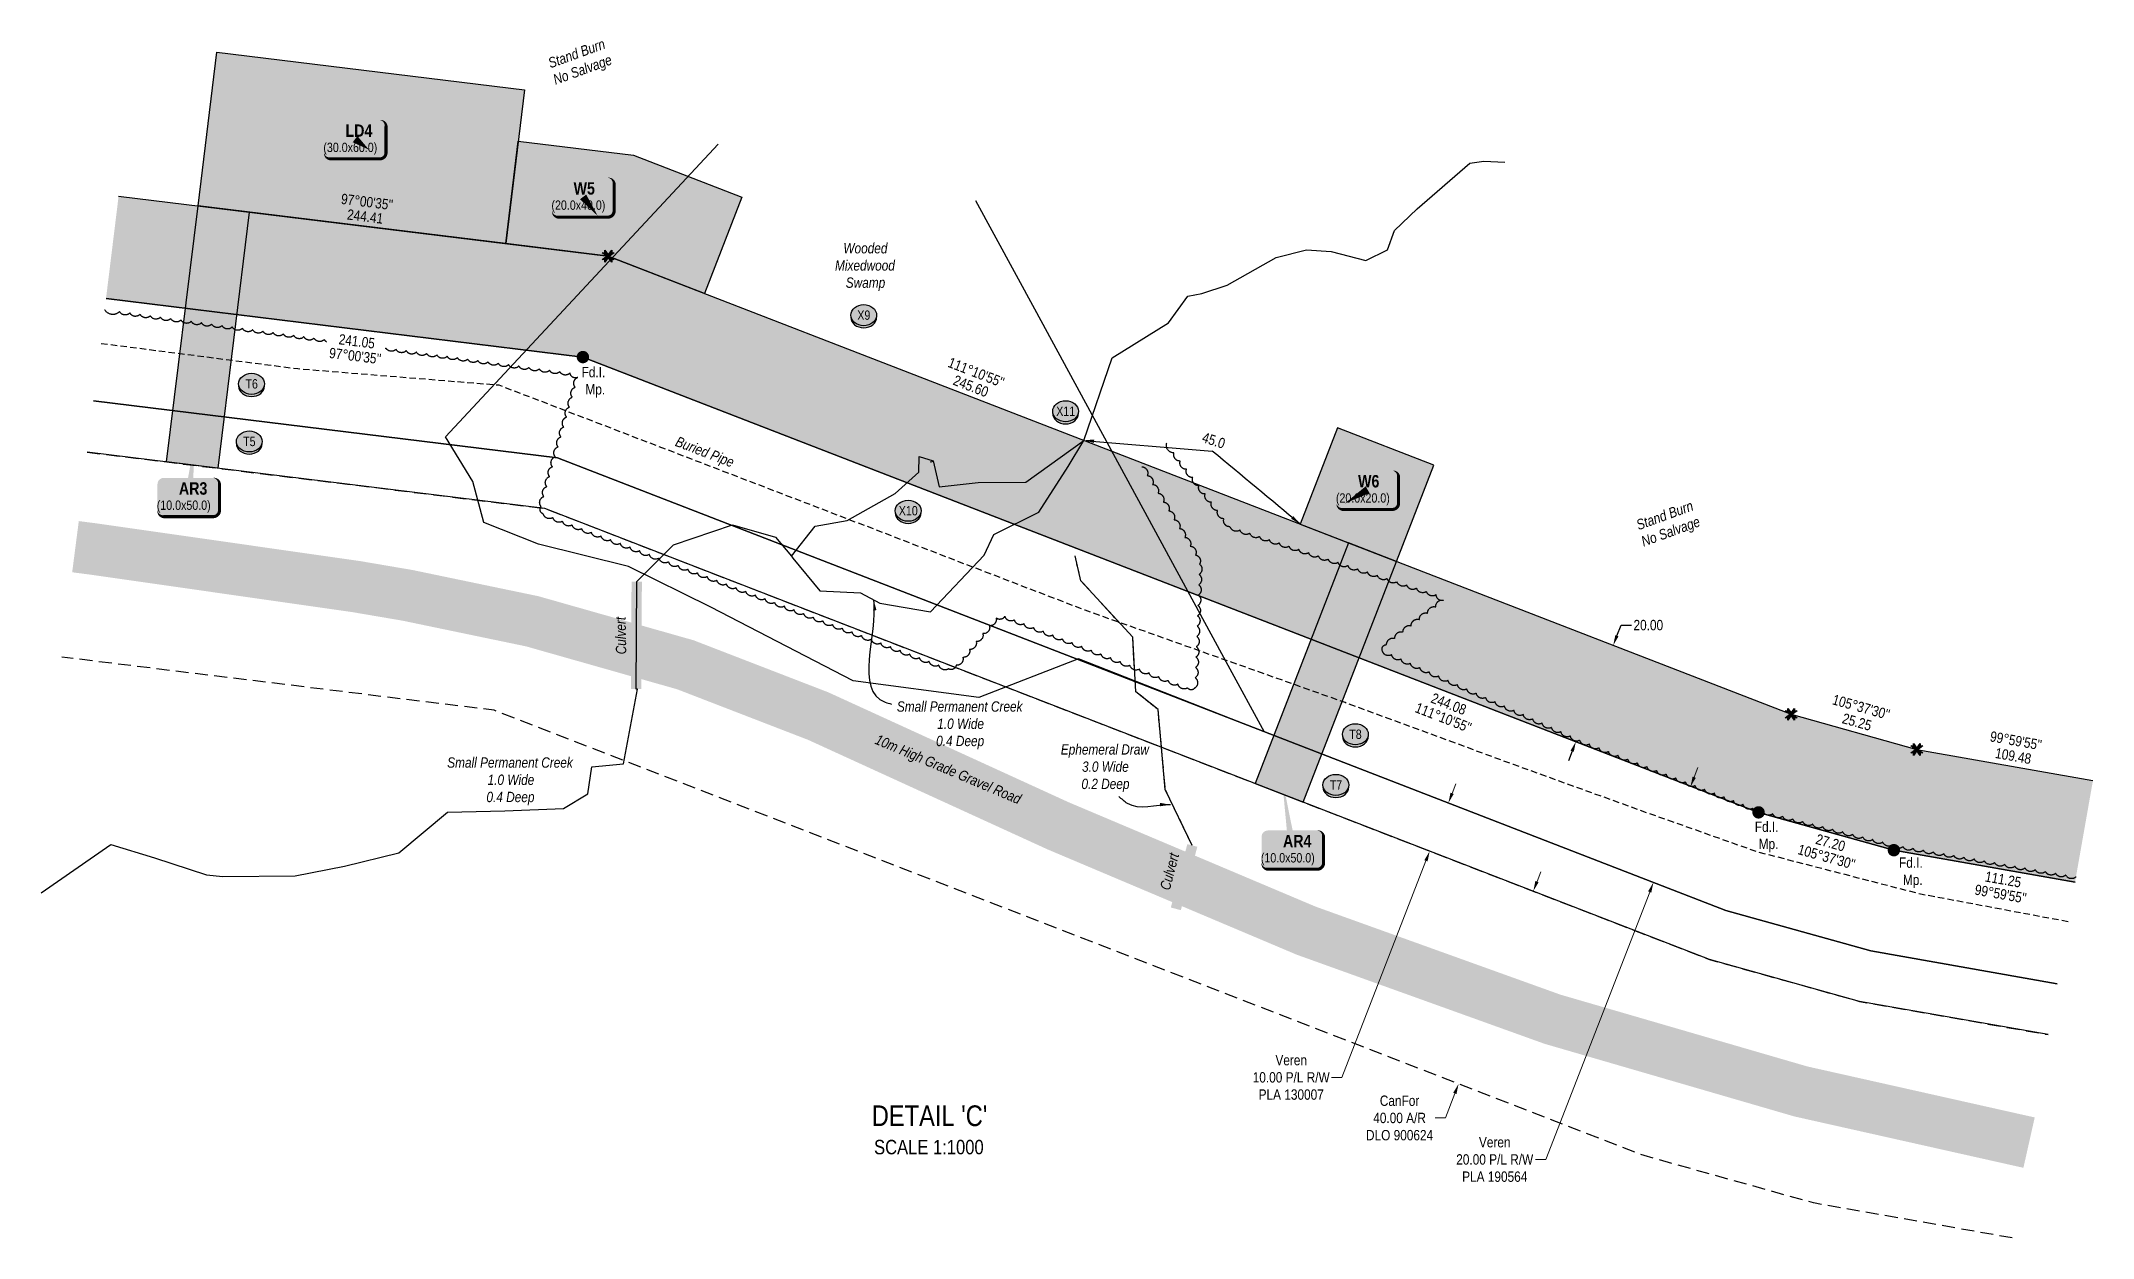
# Model space of a CAD drawing. Extents: x 473254 to 483871, y 6040471 to 6049084.
# Drawn here: x 475076 to 477061, y 6040544 to 6041703 of the extents above; entities that cross this region are included whole.
import ezdxf
from ezdxf.enums import TextEntityAlignment as Align

# ---------------------------------------------------------------- set-up
doc = ezdxf.new("R2010")
doc.units = 0
doc.header["$LTSCALE"] = 5
doc.header["$PDSIZE"] = 0.5
for name, pattern in [('0', [1, 1, 0]), ('foc-ACCESSROAD', [3.75, 2.5, -1.25]), ('foc-TOPO', [1, 0.2, -0.8]), ('foc-TOPO-ephemeral', [6.25, 3.125, -0.625, 0.625, -0.625, 0.625, -0.625]), ('UG_PIPE', [1.875, 1.25, -0.625])]:
    doc.linetypes.add(name, pattern=pattern)
doc.layers.get('Defpoints').update_dxf_attribs({"color": 9})
for name, color, linetype, lineweight in [('AS-GENERAL', 48, 'Continuous', 18), ('C-RW-T', 13, 'Continuous', 9), ('F-AR-T', 190, 'Continuous', 9), ('T-TEXT', 48, 'Continuous', 18), ('T-TIE-T', 201, 'Continuous', 18)]:
    doc.layers.add(name, color=color, linetype=linetype, lineweight=lineweight)
for name, color, linetype in [('AS-PIPE-UG', 44, 'UG_PIPE'), ('AS-PIPE-UG-T', 44, 'Continuous'), ('AS-ROADS', 254, 'Continuous'), ('C-RW', 13, 'Continuous'), ('DETAIL-T', 7, 'Continuous'), ('F-AR', 190, 'foc-ACCESSROAD'), ('L-BD', 7, 'Continuous'), ('L-BD1', 253, 'Continuous'), ('L-MON', 1, 'Continuous'), ('P-CROSSINGS', 250, 'Continuous'), ('P-PROPOSED', 10, 'Continuous'), ('P-PROPOSED-H', 21, 'Continuous'), ('P-TEMP-BLOCKS', 250, 'Continuous'), ('P-TEMP-H', 41, 'Continuous'), ('P-TEMP_ACCESS ROAD', 46, 'Continuous'), ('P-TEMP_LOG DECK', 46, 'Continuous'), ('P-TEMP_WORKSPACE', 46, 'Continuous'), ('P-TXT', 4, 'Continuous'), ('T-BUSH', 110, '0'), ('T-CREEK', 160, 'Continuous'), ('T-DRAW', 143, 'foc-TOPO-ephemeral'), ('T-GENERAL', 48, 'foc-TOPO'), ('T-SLOPE', 48, 'Continuous'), ('T-WATER', 160, 'Continuous'), ('T-WATER-T', 170, 'Continuous'), ('WETLAND', 143, 'Continuous'), ('WETLAND-T', 146, 'Continuous')]:
    doc.layers.add(name, color=color, linetype=linetype)
doc.styles.add('80', font='ARIALN.TTF', dxfattribs={"height": 10})
doc.styles.add('80CG', font='ARIALN.TTF', dxfattribs={"height": 10})
doc.styles.add('80L', font='ARIALN.TTF', dxfattribs={"height": 10})
doc.styles.add('80LS', font='ARIALNI.TTF', dxfattribs={"height": 10})
doc.styles.add('BOLD', font='ARIALNB.TTF')
doc.styles.add('Crossing', font='ARIALN.TTF', dxfattribs={"height": 10})
doc.styles.add('foc-LtypeFont', font='ARIALN.TTF', dxfattribs={"height": 7.349999999999999})
doc.linetypes.add('foc-TOPO-flowdirection-NOLINE', pattern='A,0,[">",foc-LtypeFont,S=0.3,R=0,X=0,Y=-0.945],-20,[">",foc-LtypeFont,S=0.3,R=0,X=0,Y=-0.945],0', length=20)
doc.dimstyles.new('Compass 5 000', dxfattribs={"dimscale": 5, "dimtxt": 9, "dimasz": 2, "dimexe": 0.2, "dimexo": 0.0625, "dimgap": 0.5, "dimtad": 0, "dimtih": 1, "dimtoh": 1, "dimzin": 0, "dimdsep": 46, "dimtxsty": '80CG', "dimcen": 0.1, "dimse1": 1, "dimse2": 1, "dimclrd": 256, "dimclrt": 256, "dimaunit": 1, "dimadec": 4, "dimazin": 0, "dimtfac": 0.06, "dimtofl": 0, "dimtmove": 0, "dimatfit": 1, "dimfxl": 0.2, "dimtolj": 1, "dimtzin": 0, "dimlwd": -1, "dimarcsym": 0})

msp = doc.modelspace()

# ---------------------------------------------------------------- texts
at = {"layer": 'AS-PIPE-UG-T', "insert": (475690.9314643444, 6041321.149908472), "char_height": 9.994699800000001, "attachment_point": 1, "rotation": 338.9850741595971, "style": '80L'}
msp.add_mtext_dynamic_manual_height_columns('\\pi1.89104;{\\fArial Narrow|b0|i1|c0|p34;Buried Pipe}', width=62.18904082623877, gutter_width=49.94701204606039, heights=[0], dxfattribs=at)
at = {"layer": 'DETAIL-T', "color": 3, "insert": (475768.0405821963, 6040672.446684455), "char_height": 19.98949540000018, "width": 332.8838505750491, "attachment_point": 1, "style": '80CG'}
msp.add_mtext("\\pi111.94805;DETAIL 'C'\\P\\pi114.17949;{\\H0.7x;SCALE 1:1000}", dxfattribs=at)
at = {"layer": 'L-BD', "style": '80L'}
for s, height, rotation, p in [('244.08', 9.99474770000009, 338.8173999999864, (476438.1275432105, 6041061.125872275)), ("111°10'55''", 9.99474770000009, 338.8173999999864, (476432.9811298065, 6041047.845673646)), ('27.20', 9.994747700000074, 344.3750000000001, (476807.5210574443, 6040926.785354014)), ("105°37'30''", 9.994747700000074, 344.3750000000001, (476803.6849878714, 6040913.06916587)), ('111.25', 9.994747700000074, 350.0019000000046, (476974.5329994976, 6040891.22632919)), ("99°59'55''", 9.994747700000074, 350.0019000000046, (476972.0602705377, 6040877.200108798))]:
    msp.add_text(s, height=height, rotation=rotation, dxfattribs=at).set_placement(p, align=Align.MIDDLE)
at = {"layer": 'L-BD1', "style": '80L'}
for s, rotation, p in [("97°00'35''", 352.9901000000011, (475391.7247599372, 6041547.165173638)), ('244.41', 352.9901000000011, (475389.9865940266, 6041533.029119521)), ("111°10'55''", 338.8173999999864, (475981.0208399335, 6041382.069893329)), ('245.60', 338.8173999999864, (475975.8744265297, 6041368.789694694)), ("105°37'30''", 344.3750000000001, (476837.1108936164, 6041058.097603603)), ('25.25', 344.3750000000001, (476833.0729256414, 6041043.659510821)), ("99°59'55''", 350.0019000000046, (476986.8648003789, 6041025.554675483)), ('109.48', 350.0019000000046, (476984.2619277902, 6041010.790232955))]:
    msp.add_text(s, height=9.994747700000053, rotation=rotation, dxfattribs=at).set_placement(p, align=Align.MIDDLE)
at = {"layer": 'L-MON', "char_height": 9.994747700000074, "attachment_point": 1, "style": '80L'}
for s, width, insert in [('\\pi5.94237;Fd.I. \\P\\pi9.65802;Mp.', 26.91361875786597, (475593.3295766608, 6041387.328018038)), ('\\pi2.59591;Fd.I. \\P\\pi6.31155;Mp.', 23.56714992449622, (476731.6564103418, 6040947.250780298)), ('\\pi2.59591;Fd.I. \\P\\pi6.31155;Mp.', 23.56714992449622, (476871.1758064457, 6040912.481334628))]:
    msp.add_mtext_dynamic_manual_height_columns(s, width=width, gutter_width=249.868692500002, heights=[0], dxfattribs=dict(at, insert=insert))
at = {"layer": 'T-GENERAL', "insert": (475872.1490283668, 6041037.93778571), "char_height": 9.994699800000001, "attachment_point": 1, "rotation": 337.07814690436055, "style": '80L'}
msp.add_mtext_dynamic_manual_height_columns('\\pi15.20677;{\\fArial Narrow|b0|i1|c0|p34;10m High Grade Gravel Road}', width=180.7431001314874, gutter_width=49.94701204606039, heights=[0], dxfattribs=at)
at = {"layer": 'T-TEXT', "char_height": 9.9947477000001, "width": 59.00487253020663, "attachment_point": 2, "rotation": 19.99999999999995, "style": '80LS'}
for insert in [(475592.7160028707, 6041695.558111764), (476645.363062718, 6041248.462700084)]:
    msp.add_mtext('Stand Burn\\PNo Salvage', dxfattribs=dict(at, insert=insert))
at = {"layer": 'T-TEXT', "char_height": 9.994747700000074, "attachment_point": 1, "style": '80L'}
for insert, rotation in [((475632.5447739373, 6041107.006340008), 90.99929140797474), ((476158.0499721761, 6040880.653290123), 75.4584153144739)]:
    msp.add_mtext_dynamic_manual_height_columns('\\pi2.02257;{\\fArial Narrow|b0|i1|c0|p34;Culvert}', width=39.71533791618492, gutter_width=250.0000000000017, heights=[0], dxfattribs=dict(at, insert=insert, rotation=rotation))
at = {"layer": 'T-TIE-T', "insert": (476201.7330636304, 6041324.398191924), "char_height": 9.994747700000074, "width": 21.82113859036987, "attachment_point": 1, "rotation": 342.0093908175132, "style": '80L'}
msp.add_mtext('45.0', dxfattribs=at)
at = {"layer": 'T-WATER-T', "attachment_point": 1, "style": '80LS'}
for s, width, gutter_width, insert, char_height in [('\\pi12.22372;Small Permanent Creek\\P\\pi51.28916;1.0 Wide\\P\\pi50.18469;0.4 Deep', 145.7821055951311, 50.00000000000035, (475892.0744135755, 6041063.598270957), 9.994752700000024), ('\\pi5.80734;Small Permanent Creek\\P\\pi44.87276;1.0 Wide\\P\\pi43.76829;0.4 Deep', 132.9492844124319, 250.0000000000017, (475463.467141977, 6041009.37435551), 9.994747700000074), ('\\pi3.07936;Ephemeral Draw\\P\\pi23.60746;3.0 Wide\\P\\pi23.03818;0.2 Deep', 91.48905455499386, 250.0000000000017, (476059.7876159938, 6041022.044741744), 9.994747700000074)]:
    msp.add_mtext_dynamic_manual_height_columns(s, width=width, gutter_width=gutter_width, heights=[0], dxfattribs=dict(at, insert=insert, char_height=char_height))
at = {"layer": 'WETLAND-T', "insert": (475849.751783812, 6041507.258452798), "char_height": 9.994747700000074, "width": 47.30458633505587, "attachment_point": 1, "style": '80L'}
msp.add_mtext('\\pi2.76627;{\\fArial Narrow|b0|i1|c0|p34;Wooded \\P\\pi-5.30589;Mixedwood\\P\\pi5.09451;Swamp}', dxfattribs=at)

# ---------------------------------------------------------------- blocks, each defined once
blk = doc.blocks.new('xing2')
h = blk.add_hatch(color=50)
h.dxf.hatch_style = 1
edge = h.paths.add_edge_path()
edge.add_ellipse((0, 0), major_axis=(-12.5, 0), ratio=0.8162973455633619, start_angle=0, end_angle=360)
h = blk.add_hatch(color=250)
h.dxf.hatch_style = 1
edge = h.paths.add_edge_path()
edge.add_ellipse((0, -2.047489049626165), major_axis=(-12.5, 0), ratio=0.8162973455633619, start_angle=0, end_angle=180)
edge.add_line((12.5, -2.047489049626165), (12.5, 0))
edge.add_ellipse((0, 0), major_axis=(-12.5, 0), ratio=0.8162973455633619, start_angle=0, end_angle=180, ccw=False)
edge.add_line((-12.5, 0), (-12.5, -2.047489049626165))
at = {"color": 250}
blk.add_ellipse((0, 0), major_axis=(-12.5, 0), ratio=0.8162973455633619, dxfattribs=at)
blk.add_ellipse((0, -2.047489049626165), major_axis=(-12.5, 0), ratio=0.8162973455633619, start_param=0, end_param=3.141592653589793, dxfattribs=at)
at = {"color": 250, "style": 'Crossing'}
blk.add_attdef('CROSSING', text='', height=9, dxfattribs=at).set_placement((0.08916442567715421, 0.0199513138486509), align=Align.MIDDLE_CENTER)
at = {"color": 250, "style": 'Crossing', "flags": 1}
for tag, p in [('OWNER', (0.08916442567715421, -12.49201765665748)), ('DESCRIPTION', (0.08916442567715421, -25.770021277247)), ('LOCATION', (0.08916442567715421, -39.30337514164421)), ('DWG_REF', (0.08916442567715421, -52.83672900604233))]:
    blk.add_attdef(tag, text='', height=9, dxfattribs=at).set_placement(p, align=Align.MIDDLE_CENTER)
blk = doc.blocks.new('fdia')
at = {"color": 255, "const_width": 1}
blk.add_lwpolyline([(-0.5, 0, 1), (0.5, 0, 1)], format="xyb", close=True, dxfattribs=at)
blk = doc.blocks.new('Fdiaa')
blk.add_blockref('fdia', (0, 0))
blk = doc.blocks.new('fdib')
at = {"color": 1, "const_width": 1.6}
blk.add_lwpolyline([(-0.3999999999996362, 0, 0.9999999999999998), (0.3999999999996362, 0, 1)], format="xyb", close=True, dxfattribs=at)
at = {"color": 1}
blk.add_circle((0, 0), 0.8, dxfattribs=at)
blk = doc.blocks.new('Fdibb')
blk.add_blockref('fdib', (0, 0))
blk = doc.blocks.new('fdicc')
for name in ['Fdibb', 'Fdiaa']:
    blk.add_blockref(name, (0, 0))
blk = doc.blocks.new('FDI')
blk.add_blockref('fdicc', (0, 0))
blk = doc.blocks.new('*U581')
at = {"true_color": 0xff8aff}
h = blk.add_hatch(color=211, dxfattribs=at)
edge = h.paths.add_edge_path()
edge.add_line((-23.99999999999998, -19.063582085073), (23.99999999999998, -19.063582085073))
edge.add_arc((23.99999999999999, -13.06358208507299), 6.000000000000004, 269.9999999999999, 359.9999999999999)
edge.add_line((29.99999999999999, -13.063582085073), (29.99999999999998, 12.5))
edge.add_arc((23.99999999999998, 12.5), 6, 0, 90)
edge.add_line((23.99999999999998, 18.5), (-23.99999999999998, 18.5))
edge.add_arc((-23.99999999999998, 12.5), 6, 90, 180)
edge.add_line((-29.99999999999998, 12.5), (-29.99999999999998, -13.063582085073))
edge.add_arc((-23.99999999999998, -13.063582085073), 5.999999999999996, 180, 269.9999999999999)
at = {"color": 250, "flags": 128}
blk.add_lwpolyline([(-23.99999999999998, -19.063582085073, 3, 3, 0), (23.99999999999998, -19.063582085073, 3, 3, 0.414213562373095), (29.99999999999999, -13.063582085073, 3, 3, 0), (29.99999999999998, 12.5, 3, 0, 0.414213562373095), (23.99999999999998, 18.5, 0, 0, 0), (-23.99999999999998, 18.5, 0, 0, 0.414213562373095), (-29.99999999999998, 12.5, 0, 0, 0), (-29.99999999999998, -13.063582085073, 0, 3, 0.414213562373095)], format="xyseb", close=True, dxfattribs=at)
at = {"flags": 128}
blk.add_lwpolyline([(13.55924178643128, -10.25249493948586, 0, 7.499999999999999, 0), (-3.398394867633905e-15, -3.944304526105059e-31, 0, 0, 0)], format="xyseb", dxfattribs=at)
at = {"color": 250}
for tag, p, height, style in [('TEMP_AREA_W1_001', (-9.212824010914055, 2.244292974654144), 12, 'BOLD'), ('ENTER_TEXT_001', (-30.65893587994544, -12.47010782646594), 9, '80')]:
    blk.add_attdef(tag, p, '', height=height, dxfattribs=dict(at, style=style))
blk = doc.blocks.new('*U583')
at = {"true_color": 0xff8aff}
h = blk.add_hatch(color=211, dxfattribs=at)
edge = h.paths.add_edge_path()
edge.add_line((-23.99999999999998, -19.063582085073), (23.99999999999998, -19.063582085073))
edge.add_arc((23.99999999999999, -13.06358208507299), 6.000000000000004, 269.9999999999999, 359.9999999999999)
edge.add_line((29.99999999999999, -13.063582085073), (29.99999999999998, 12.5))
edge.add_arc((23.99999999999998, 12.5), 6, 0, 90)
edge.add_line((23.99999999999998, 18.5), (-23.99999999999998, 18.5))
edge.add_arc((-23.99999999999998, 12.5), 6, 90, 180)
edge.add_line((-29.99999999999998, 12.5), (-29.99999999999998, -13.063582085073))
edge.add_arc((-23.99999999999998, -13.063582085073), 5.999999999999996, 180, 269.9999999999999)
at = {"color": 250, "flags": 128}
blk.add_lwpolyline([(-23.99999999999998, -19.063582085073, 3, 3, 0), (23.99999999999998, -19.063582085073, 3, 3, 0.414213562373095), (29.99999999999999, -13.063582085073, 3, 3, 0), (29.99999999999998, 12.5, 3, 0, 0.414213562373095), (23.99999999999998, 18.5, 0, 0, 0), (-23.99999999999998, 18.5, 0, 0, 0.414213562373095), (-29.99999999999998, 12.5, 0, 0, 0), (-29.99999999999998, -13.063582085073, 0, 3, 0.414213562373095)], format="xyseb", close=True, dxfattribs=at)
at = {"flags": 128}
blk.add_lwpolyline([(-22.17473089764157, -13.34434111032104, 0, 7.499999999999999, 0), (-3.398394867633905e-15, 3.944304526105059e-31, 0, 0, 0)], format="xyseb", dxfattribs=at)
at = {"color": 250}
for tag, p, height, style in [('TEMP_AREA_W1_001', (-9.212824010914055, 2.244292974654144), 12, 'BOLD'), ('ENTER_TEXT_001', (-30.65893587994544, -12.47010782646594), 9, '80')]:
    blk.add_attdef(tag, p, '', height=height, dxfattribs=dict(at, style=style))
blk = doc.blocks.new('*U582')
at = {"true_color": 0xff8aff}
h = blk.add_hatch(color=211, dxfattribs=at)
edge = h.paths.add_edge_path()
edge.add_line((-23.99999999999998, -19.59378380607814), (23.99999999999998, -19.59378380607814))
edge.add_arc((23.99999999999999, -13.59378380607814), 6.000000000000004, 269.9999999999999, 359.9999999999999)
edge.add_line((29.99999999999999, -13.59378380607814), (29.99999999999998, 12.5))
edge.add_arc((23.99999999999998, 12.5), 6, 0, 90)
edge.add_line((23.99999999999998, 18.5), (-23.99999999999998, 18.5))
edge.add_arc((-23.99999999999998, 12.5), 6, 90, 180)
edge.add_line((-29.99999999999998, 12.5), (-29.99999999999998, -13.59378380607814))
edge.add_arc((-23.99999999999998, -13.59378380607814), 5.999999999999996, 180, 269.9999999999999)
at = {"color": 250, "flags": 128}
blk.add_lwpolyline([(-23.99999999999998, -19.59378380607814, 3, 3, 0), (23.99999999999998, -19.59378380607814, 3, 3, 0.414213562373095), (29.99999999999999, -13.59378380607814, 3, 3, 0), (29.99999999999998, 12.5, 3, 0, 0.414213562373095), (23.99999999999998, 18.5, 0, 0, 0), (-23.99999999999998, 18.5, 0, 0, 0.414213562373095), (-29.99999999999998, 12.5, 0, 0, 0), (-29.99999999999998, -13.59378380607814, 0, 3, 0.414213562373095)], format="xyseb", close=True, dxfattribs=at)
at = {"flags": 128}
blk.add_lwpolyline([(14.19401656691424, -18.52514890569665, 0, 7.499999999999999, 0), (-3.398394867633905e-15, -5.916456789157589e-31, 0, 0, 0)], format="xyseb", dxfattribs=at)
at = {"color": 250}
for tag, p, height, style in [('TEMP_AREA_W1_001', (-9.212824010914055, 2.244292974654144), 12, 'BOLD'), ('ENTER_TEXT_001', (-30.65893587994544, -12.47010782646594), 9, '80')]:
    blk.add_attdef(tag, p, '', height=height, dxfattribs=dict(at, style=style))
blk = doc.blocks.new('Well_proximity')
h = blk.add_hatch(color=191)
h.dxf.hatch_style = 1
edge = h.paths.add_edge_path()
edge.add_ellipse((0, 0), major_axis=(-12.5, 0), ratio=0.8162973455633618, start_angle=0, end_angle=360)
h = blk.add_hatch(color=250)
h.dxf.hatch_style = 1
edge = h.paths.add_edge_path()
edge.add_ellipse((0, -2.047489049626165), major_axis=(-12.5, 0), ratio=0.8162973455633618, start_angle=0, end_angle=180)
edge.add_line((12.5, -2.047489049626165), (12.5, 0))
edge.add_ellipse((0, 0), major_axis=(-12.5, 0), ratio=0.8162973455633618, start_angle=0, end_angle=180, ccw=False)
edge.add_line((-12.5, 0), (-12.5, -2.047489049626165))
at = {"color": 250}
blk.add_ellipse((0, 0), major_axis=(-12.5, 0), ratio=0.8162973455633618, dxfattribs=at)
blk.add_ellipse((0, -2.047489049626165), major_axis=(-12.5, 0), ratio=0.8162973455633618, start_param=0, end_param=3.141592653589793, dxfattribs=at)
at = {"color": 250, "style": '80L'}
blk.add_attdef('CROSSING', text='', height=9, dxfattribs=at).set_placement((0.0891644256771542, 0.0199513138486509), align=Align.MIDDLE_CENTER)
blk = doc.blocks.new('*D584')
at = {"layer": 'C-RW-T', "transparency": 16777216}
for p, q in [((476441.4098088318, 6040974.544674484), (476445.0232248846, 6040983.869009551)), ((476416.1253858297, 6040909.298816111), (476334.8480260628, 6040699.564502465)), ((476334.8480260628, 6040699.564502465), (476324.8480260628, 6040699.564502465))]:
    blk.add_line(p, q, dxfattribs=at)
at = {"layer": 'C-RW-T', "linetype": 'Continuous', "transparency": 16777216}
for points in [[(476439.8557529871, 6040975.146910493), (476442.9638646762, 6040973.942438476), (476437.7963927789, 6040965.220339417)], [(476414.571329985, 6040909.901052119), (476417.6794416741, 6040908.696580102), (476419.7388018821, 6040918.623151178)]]:
    blk.add_solid(points, dxfattribs=at)
at = {"layer": 'Defpoints', "color": 0, "linetype": 'Continuous', "transparency": 16777216}
for p in [(476461.5811483855, 6040956.003144078), (476419.7388018821, 6040918.623151178), (476443.5235574888, 6040909.405955837)]:
    blk.add_point(p, dxfattribs=at)
at = {"layer": 'C-RW-T', "linetype": 'Continuous', "transparency": 16777216, "insert": (476285.7620779034, 6040699.564502465), "char_height": 10, "attachment_point": 5, "style": '80CG'}
blk.add_mtext('\\A1;Veren\\P10.00 P/L R/W\\PPLA 130007', dxfattribs=at)
blk = doc.blocks.new('*D585')
at = {"layer": 'Defpoints', "color": 0, "linetype": 'Continuous', "transparency": 16777216}
for p in [(476506.4590971156, 6040885.016839862), (476434.2287335501, 6040698.628086956), (476447.7007092736, 6040693.407355076)]:
    blk.add_point(p, dxfattribs=at)
at = {"layer": 'F-AR-T', "transparency": 16777216}
for p, q in [((476523.544488892, 6040889.120443048), (476527.1579049448, 6040898.444778115)), ((476444.0872932207, 6040684.083020009), (476434.8591853161, 6040660.270104788)), ((476434.8591853161, 6040660.270104788), (476424.8591853164, 6040660.270104788))]:
    blk.add_line(p, q, dxfattribs=at)
at = {"layer": 'F-AR-T', "linetype": 'Continuous', "transparency": 16777216}
for points in [[(476521.9904330475, 6040889.722679057), (476525.0985447364, 6040888.51820704), (476519.9310728391, 6040879.796107981)], [(476442.5332373763, 6040684.685256018), (476445.6413490651, 6040683.480784001), (476447.7007092736, 6040693.407355076)]]:
    blk.add_solid(points, dxfattribs=at)
at = {"layer": 'F-AR-T', "linetype": 'Continuous', "transparency": 16777216, "insert": (476390.5890625333, 6040660.270104788), "char_height": 10, "attachment_point": 5, "style": '80CG'}
blk.add_mtext('\\A1;CanFor\\P40.00 A/R\\PDLO 900624', dxfattribs=at)
blk = doc.blocks.new('*D586')
at = {"layer": 'C-RW-T', "transparency": 16777216}
for p, q in [((476675.6160573247, 6040990.202835899), (476679.2294733776, 6040999.527170965)), ((476632.5337833189, 6040879.030041954), (476532.190196496, 6040620.09577818)), ((476532.190196496, 6040620.09577818), (476522.190196496, 6040620.09577818))]:
    blk.add_line(p, q, dxfattribs=at)
at = {"layer": 'C-RW-T', "linetype": 'Continuous', "transparency": 16777216}
for points in [[(476674.0620014803, 6040990.805071908), (476677.1701131691, 6040989.600599891), (476672.0026412723, 6040980.878500832)], [(476630.9797274745, 6040879.632277964), (476634.0878391634, 6040878.427805945), (476636.1471993714, 6040888.354377021)]]:
    blk.add_solid(points, dxfattribs=at)
at = {"layer": 'Defpoints', "color": 0, "linetype": 'Continuous', "transparency": 16777216}
for p in [(476625.2293519303, 6040999.004335365), (476589.3739100294, 6040906.480211554), (476636.1471993714, 6040888.354377021)]:
    blk.add_point(p, dxfattribs=at)
at = {"layer": 'C-RW-T', "linetype": 'Continuous', "transparency": 16777216, "insert": (476482.650633059, 6040620.095778179), "char_height": 10, "attachment_point": 5, "style": '80CG'}
blk.add_mtext('\\A1;Veren\\P20.00 P/L R/W\\PPLA 190564', dxfattribs=at)
blk = doc.blocks.new('*U594')
at = {"true_color": 0xff8aff}
h = blk.add_hatch(color=211, dxfattribs=at)
edge = h.paths.add_edge_path()
edge.add_line((-23.99999999999998, -19.063582085073), (23.99999999999998, -19.063582085073))
edge.add_arc((23.99999999999999, -13.06358208507299), 6.000000000000004, 269.9999999999999, 359.9999999999999)
edge.add_line((29.99999999999999, -13.063582085073), (29.99999999999998, 12.5))
edge.add_arc((23.99999999999998, 12.5), 6, 0, 90)
edge.add_line((23.99999999999998, 18.5), (-23.99999999999998, 18.5))
edge.add_arc((-23.99999999999998, 12.5), 6, 90, 180)
edge.add_line((-29.99999999999998, 12.5), (-29.99999999999998, -13.063582085073))
edge.add_arc((-23.99999999999998, -13.063582085073), 5.999999999999996, 180, 269.9999999999999)
at = {"flags": 128}
blk.add_lwpolyline([(-10.35814322792488, 70.378477911582, 0, 7.500000000000001, 0), (-3.398394867633904e-15, -1.540743955509789e-33, 0, 0, 0)], format="xyseb", dxfattribs=at)
at = {"color": 250, "flags": 128}
blk.add_lwpolyline([(-23.99999999999998, -19.063582085073, 3, 3, 0), (23.99999999999998, -19.063582085073, 3, 3, 0.414213562373095), (29.99999999999999, -13.063582085073, 3, 3, 0), (29.99999999999998, 12.5, 3, 0, 0.414213562373095), (23.99999999999998, 18.5, 0, 0, 0), (-23.99999999999998, 18.5, 0, 0, 0.414213562373095), (-29.99999999999998, 12.5, 0, 0, 0), (-29.99999999999998, -13.063582085073, 0, 3, 0.414213562373095)], format="xyseb", close=True, dxfattribs=at)
at = {"color": 250}
for tag, p, height, style in [('TEMP_AREA_W1_001', (-9.212824010914055, 2.244292974654144), 12, 'BOLD'), ('ENTER_TEXT_001', (-30.65893587994544, -12.47010782646594), 9, '80')]:
    blk.add_attdef(tag, p, '', height=height, dxfattribs=dict(at, style=style))
blk = doc.blocks.new('*U602')
at = {"true_color": 0xff8aff}
h = blk.add_hatch(color=211, dxfattribs=at)
edge = h.paths.add_edge_path()
edge.add_line((-23.99999999999998, -19.063582085073), (23.99999999999998, -19.063582085073))
edge.add_arc((23.99999999999999, -13.06358208507299), 6.000000000000004, 269.9999999999999, 359.9999999999999)
edge.add_line((29.99999999999999, -13.063582085073), (29.99999999999998, 12.5))
edge.add_arc((23.99999999999998, 12.5), 6, 0, 90)
edge.add_line((23.99999999999998, 18.5), (-23.99999999999998, 18.5))
edge.add_arc((-23.99999999999998, 12.5), 6, 90, 180)
edge.add_line((-29.99999999999998, 12.5), (-29.99999999999998, -13.063582085073))
edge.add_arc((-23.99999999999998, -13.063582085073), 5.999999999999996, 180, 269.9999999999999)
at = {"flags": 128}
blk.add_lwpolyline([(6.432727016457081, 55.64217903383614, 0, 7.5, 0), (-3.398394867633904e-15, -3.944304526105059e-31, 0, 0, 0)], format="xyseb", dxfattribs=at)
at = {"color": 250, "flags": 128}
blk.add_lwpolyline([(-23.99999999999998, -19.063582085073, 3, 3, 0), (23.99999999999998, -19.063582085073, 3, 3, 0.414213562373095), (29.99999999999999, -13.063582085073, 3, 3, 0), (29.99999999999998, 12.5, 3, 0, 0.414213562373095), (23.99999999999998, 18.5, 0, 0, 0), (-23.99999999999998, 18.5, 0, 0, 0.414213562373095), (-29.99999999999998, 12.5, 0, 0, 0), (-29.99999999999998, -13.063582085073, 0, 3, 0.414213562373095)], format="xyseb", close=True, dxfattribs=at)
at = {"color": 250}
for tag, p, height, style in [('TEMP_AREA_W1_001', (-9.212824010914055, 2.244292974654144), 12, 'BOLD'), ('ENTER_TEXT_001', (-30.65893587994544, -12.47010782646594), 9, '80')]:
    blk.add_attdef(tag, p, '', height=height, dxfattribs=dict(at, style=style))
blk = doc.blocks.new('TEMP')
h = blk.add_hatch(color=255)
h.dxf.hatch_style = 1
h.paths.add_polyline_path([(-5.274161e-10, 0.2514284397220763), (-0.6656854269836912, 1.152061669657268), (-0.6656854269836914, 0.6656854303339061), (-1.152061663105632, 0.6656854303339061), (-0.2514284404497629, 5.273253e-10), (-1.152061661774314, -0.665685419564579), (-0.6656854224511335, -0.6656854195645793), (-0.6656854224511335, -1.152061655686338), (-5.273251e-10, -0.2514284436956587), (0.6656854183820542, -1.152061663420681), (0.6656854183820542, -0.6656854208922597), (1.152061656810019, -0.6656854053035205), (0.2514284429676993, 5.273253e-10), (1.152061671303363, 0.6656854258011663), (0.6656854287749412, 0.6656854258011663), (0.6656854131859291, 1.15206166422904)])
h.paths.add_polyline_path([(0.5656854229146121, 0.8485281473411305), (0.5656854319800914, 0.5656854258011663), (0.8485281444547581, 0.5656854258011663), (0.0831890339399251, 0), (0.8485281399220186, -0.5656854150320215), (0.5656854183820542, -0.5656854240973189), (0.5656854183820542, -0.8485281365719859), (0, -0.08318903609469999), (-0.5656854224511337, -0.8485281320390644), (-0.5656854224511337, -0.5656854195645792), (-0.8485281349258001, -0.5656854195645794), (-0.0831890328488955, 0), (-0.8485281394583584, 0.5656854303339058), (-0.5656854269836913, 0.5656854303339061), (-0.5656854269836913, 0.8485281428085727), (0, 0.0831890306941206)], flags=16)
h = blk.add_hatch(color=1)
h.dxf.hatch_style = 1
h.paths.add_polyline_path([(0, 0.0831890306941205), (-0.5656854269836911, 0.8485281428085727), (-0.5656854269836912, 0.5656854303339061), (-0.8485281394583578, 0.5656854303339061), (-0.0831890328488953, -1e-16), (-0.8485281349258001, -0.5656854195645793), (-0.5656854224511337, -0.5656854195645793), (-0.5656854224511337, -0.848528132039064), (0, -0.08318903609469999), (0.5656854183820542, -0.8485281365719856), (0.5656854183820542, -0.5656854240973191), (0.8485281399220184, -0.5656854150320213), (0.0831890339399251, -1e-16), (0.8485281444547581, 0.5656854258011663), (0.5656854319800914, 0.5656854258011663), (0.5656854229146121, 0.8485281473411308)])
at = {"color": 1}
for p, q in [((-0.0831890328488953, 0), (0.0831890339399252, 0)), ((0, 0.0831890306941205), (0, -0.08318903609469999))]:
    blk.add_line(p, q, dxfattribs=at)
at = {"color": 255, "flags": 128}
blk.add_lwpolyline([(-0.251428440449763, 5.27325e-10), (-1.152061663105632, 0.6656854303339061), (-0.6656854269836914, 0.6656854303339061), (-0.6656854269836914, 1.152061669657268), (-5.274159999999999e-10, 0.2514284397220763), (0.6656854131859291, 1.15206166422904), (0.6656854287749412, 0.6656854258011663), (1.152061671303363, 0.6656854258011663), (0.2514284429676991, 5.27325e-10), (1.152061656810019, -0.6656854053035204), (0.6656854183820542, -0.6656854208922596), (0.6656854183820542, -1.152061663420681), (-5.27325e-10, -0.2514284436956586), (-0.6656854224511335, -1.152061655686338), (-0.6656854224511335, -0.6656854195645793), (-1.152061661774314, -0.6656854195645793)], close=True, dxfattribs=at)
at = {"color": 1, "flags": 128}
blk.add_lwpolyline([(-0.0831890328488953, 0), (-0.8485281394583578, 0.5656854303339061), (-0.5656854269836913, 0.5656854303339061), (-0.5656854269836913, 0.8485281428085727), (0, 0.0831890306941205), (0.5656854229146121, 0.8485281473411305), (0.5656854319800914, 0.5656854258011663), (0.8485281444547581, 0.5656854258011663), (0.0831890339399252, 0), (0.8485281399220184, -0.5656854150320214), (0.5656854183820542, -0.5656854240973189), (0.5656854183820542, -0.8485281365719856), (0, -0.08318903609469999), (-0.5656854224511335, -0.848528132039064), (-0.5656854224511335, -0.5656854195645792), (-0.8485281349258001, -0.5656854195645792)], close=True, dxfattribs=at)
blk = doc.blocks.new('*D603')
at = {"layer": 'Defpoints', "color": 0, "transparency": 16777216}
for p in [(476588.6505951367, 6041121.140363032), (476597.2496446057, 6041117.808013522), (476552.5354133442, 6041027.945986539)]:
    blk.add_point(p, dxfattribs=at)
at = {"layer": 'P-TXT', "transparency": 16777216}
for p, q in [((476600.8630606581, 6041127.132348589), (476604.8273848637, 6041137.362193884)), ((476604.8273848637, 6041137.362193884), (476614.8273848637, 6041137.362193884)), ((476557.5210467603, 6041015.289301963), (476553.9076307074, 6041005.964966896))]:
    blk.add_line(p, q, dxfattribs=at)
for points in [[(476599.3090048137, 6041127.734584598), (476602.4171165025, 6041126.53011258), (476597.2496446057, 6041117.808013522)], [(476555.9669909158, 6041015.891537972), (476559.0751026047, 6041014.687065954), (476561.1344628127, 6041024.613637029)]]:
    blk.add_solid(points, dxfattribs=at)
at = {"layer": 'P-TXT', "transparency": 16777216, "insert": (476631.2189264738, 6041137.362193885), "char_height": 10, "attachment_point": 5, "style": '80CG'}
blk.add_mtext('\\A1;20.00', dxfattribs=at)

# ---------------------------------------------------------------- dimensions: what is measured, and where the dimension line sits
at = {"layer": 'C-RW-T', "color": 3, "linetype": 'Continuous'}
for base, p1, p2, angle, text, picture, middle in [((476636.1471993714, 6040888.354377021), (476625.22935193, 6040999.004335364), (476589.3739100294, 6040906.480211553), 248.81738852524364, 'Veren\\P20.00 P/L R/W\\PPLA 190564', '*D586', (476482.650633059, 6040620.095778179)), ((476419.7388018821, 6040918.623151178), (476461.5811483851, 6040956.003144078), (476443.5235574887, 6040909.405955837), 248.81738852368898, 'Veren\\P10.00 P/L R/W\\PPLA 130007', '*D584', (476285.7620779034, 6040699.564502465))]:
    dim = msp.add_linear_dim(base=base, p1=p1, p2=p2, angle=angle, text=text, dimstyle='Compass 5 000', dxfattribs=at)
    dim.commit()
    dim.dimension.update_dxf_attribs({"geometry": picture, "text_midpoint": middle, "dimtype": 161})
at = {"layer": 'F-AR-T', "color": 3, "linetype": 'Continuous'}
dim = msp.add_linear_dim(base=(476447.7007092736, 6040693.407355076), p1=(476506.4590971155, 6040885.016839864), p2=(476434.2287335499, 6040698.628086957), angle=248.81738852318767, text='CanFor\\P40.00 A/R\\PDLO 900624', dimstyle='Compass 5 000', dxfattribs=at)
dim.commit()
dim.dimension.update_dxf_attribs({"geometry": '*D585', "text_midpoint": (476390.5890625333, 6040660.270104788), "dimtype": 161})
at = {"layer": 'P-TXT'}
dim = msp.add_linear_dim(base=(476597.2496446057, 6041117.808013522), p1=(476552.5354133439, 6041027.945986539), p2=(476588.6505951368, 6041121.140363032), angle=68.81738852600398, text='20.00', dimstyle='Compass 5 000', dxfattribs=at)
dim.commit()
dim.dimension.update_dxf_attribs({"geometry": '*D603', "text_midpoint": (476631.2189264738, 6041137.362193885), "dimtype": 161})

# ---------------------------------------------------------------- hatches: boundary and pattern name
at = {"layer": 'P-PROPOSED-H'}
h = msp.add_hatch(color=256, dxfattribs=at)
h.dxf.hatch_style = 1
h.paths.add_polyline_path([(477061.3634950425, 6040987.048867294), (477044.0110111205, 6040888.619250479), (476868.7880818981, 6040919.509882417), (476737.8680818987, 6040956.12488239), (475600.5230818992, 6041396.874882388), (475139.2175505077, 6041453.596902668), (475151.4152060187, 6041552.797282506), (475625.0528182624, 6041494.558912457), (476769.4598184882, 6041051.072208495), (476890.9776762796, 6041017.086748955)])
at = {"layer": 'P-TEMP-H'}
h = msp.add_hatch(color=256, dxfattribs=at)
h.dxf.hatch_style = 1
h.paths.add_polyline_path([(475228.2512989353, 6041543.349534503), (475246.5477821958, 6041692.150104244), (475544.1489216916, 6041655.557137686), (475525.8524384316, 6041506.756567965)])
h = msp.add_hatch(color=256, dxfattribs=at)
h.dxf.hatch_style = 1
h.paths.add_polyline_path([(475718.2471947219, 6041458.443730676), (475625.0528182624, 6041494.558912457), (475525.8524384316, 6041506.756567965), (475538.0500939435, 6041605.9569478), (475649.5825546279, 6041592.242942517), (475754.3623765011, 6041551.638107137)])
h = msp.add_hatch(color=256, dxfattribs=at)
h.dxf.hatch_style = 1
h.paths.add_polyline_path([(475277.8514888514, 6041537.250706753), (475247.3573500869, 6041289.249757191), (475197.7571601708, 6041295.348584943), (475228.2512989353, 6041543.349534503)])
h = msp.add_hatch(color=256, dxfattribs=at)
h.dxf.hatch_style = 1
h.paths.add_polyline_path([(476387.6680714755, 6041199.026182428), (476423.7832532559, 6041292.220558845), (476330.5888767969, 6041328.335740666), (476294.4736950159, 6041235.141364174)])
h = msp.add_hatch(color=256, dxfattribs=at)
h.dxf.hatch_style = 1
h.paths.add_polyline_path([(476297.3801170178, 6040966.040241255), (476387.6680714755, 6041199.026182428), (476341.0708832431, 6041217.083773322), (476250.7829287884, 6040984.097832155)])

# ---------------------------------------------------------------- linework, layer by layer
at = {"layer": 'AS-GENERAL', "const_width": 9.994747700000095, "flags": 128}
for points in [[(475652.1630818988, 6041075.434882444), (475652.5980818986, 6041179.524882404)], [(476174.1630818984, 6040862.754882429), (476190.0780818987, 6040924.109882446)]]:
    msp.add_lwpolyline(points, dxfattribs=at)
at = {"layer": 'AS-PIPE-UG', "flags": 128}
msp.add_lwpolyline([(477037.2424554134, 6040850.225534236), (476894.3880818989, 6040876.98488242), (476737.0130818986, 6040917.724882443), (476631.9780818987, 6040954.954882406), (476500.8480818985, 6041002.364882405), (476337.8280818983, 6041062.414882402), (476086.558081899, 6041151.729882403), (475519.5330818986, 6041369.55988243), (475324.6980818984, 6041385.339882402), (475133.8483508487, 6041409.9305895)], dxfattribs=at)
at = {"layer": 'AS-ROADS', "const_width": 49.97373850000053, "flags": 128}
msp.add_lwpolyline([(476999.5520340246, 6040636.431719536), (476778.7580818986, 6040685.974882404), (476538.4780818985, 6040755.894882419), (476300.2180818986, 6040841.629882418), (476060.3430818989, 6040943.064882424), (475828.1880818984, 6041049.329882432), (475699.6830818989, 6041099.004882441), (475551.5730818988, 6041141.094882446), (475430.9130818988, 6041166.214882408), (475381.2580818983, 6041174.684882443), (475126.3730818986, 6041211.164882418), (475109.6736078397, 6041213.323652423)], dxfattribs=at)
at = {"layer": 'C-RW'}
for points in [[(475139.2175505077, 6041453.596902679), (475600.5230818992, 6041396.874882418), (476737.8680818987, 6040956.12488242), (476868.7880818986, 6040919.509882446), (477044.0110111214, 6040888.6192505)], [(477026.6585271901, 6040790.18963371), (476846.5984875179, 6040821.933015883), (476706.2763453089, 6040861.177556382), (475575.993345534, 6041299.190852354), (475127.019894999, 6041354.396522854)], [(475127.019894999, 6041354.396522854), (475575.993345534, 6041299.190852354), (476706.2763453089, 6040861.177556382), (476846.5984875179, 6040821.933015883), (477026.6585271901, 6040790.18963371)], [(477017.9822852275, 6040740.974825324), (476835.5036903264, 6040773.144582645), (476690.4804770133, 6040813.703893313), (475563.7284773529, 6041250.348837351), (475120.9210672476, 6041304.796332936)]]:
    msp.add_lwpolyline(points, dxfattribs=at)
at = {"layer": 'F-AR', "flags": 128}
for points in [[(475120.9210672476, 6041304.796332936), (475563.7284773529, 6041250.348837351), (476690.4804770133, 6040813.703893313), (476835.5036903264, 6040773.144582645), (477017.9822852275, 6040740.974825324)], [(476983.2773173685, 6040544.115591738), (476791.1245015612, 6040577.990849575), (476627.2970038296, 6040623.809241189), (475514.6690046244, 6041054.980777235), (475096.5257562312, 6041106.395573266)]]:
    msp.add_lwpolyline(points, dxfattribs=at)
at = {"layer": 'P-PROPOSED', "flags": 128}
msp.add_lwpolyline([(475151.4152060187, 6041552.797282526), (475625.0528182624, 6041494.558912487), (476769.4598184882, 6041051.072208515), (476890.9776762796, 6041017.086748975), (477061.3634950425, 6040987.048867323)], dxfattribs=at)
at = {"layer": 'P-PROPOSED'}
msp.add_lwpolyline([(477044.0110111205, 6040888.6192505), (476868.7880818981, 6040919.509882446), (476737.8680818987, 6040956.12488242), (475600.5230818992, 6041396.874882418), (475139.2175505077, 6041453.596902679)], dxfattribs=at)
at = {"layer": 'P-TEMP_ACCESS ROAD'}
for points in [[(475277.8514888514, 6041537.250706763), (475247.3573500869, 6041289.249757203), (475197.7571601708, 6041295.348584954), (475228.2512989353, 6041543.349534513)], [(476297.3801170178, 6040966.040241275), (476387.6680714755, 6041199.026182458), (476341.0708832431, 6041217.083773352), (476250.7829287884, 6040984.097832166)]]:
    msp.add_lwpolyline(points, close=True, dxfattribs=at)
at = {"layer": 'P-TEMP_LOG DECK'}
msp.add_lwpolyline([(475228.2512989353, 6041543.349534513), (475246.5477821958, 6041692.150104274), (475544.1489216916, 6041655.557137706), (475525.8524384316, 6041506.756567995)], close=True, dxfattribs=at)
at = {"layer": 'P-TEMP_WORKSPACE', "flags": 128}
msp.add_lwpolyline([(475718.2471947219, 6041458.443730696), (475625.0528182624, 6041494.558912487), (475525.8524384316, 6041506.756567995), (475538.0500939435, 6041605.95694782), (475649.5825546279, 6041592.242942527), (475754.3623765011, 6041551.638107167)], close=True, dxfattribs=at)
at = {"layer": 'P-TEMP_WORKSPACE'}
msp.add_lwpolyline([(476387.6680714755, 6041199.026182458), (476423.7832532559, 6041292.220558864), (476330.5888767969, 6041328.335740686), (476294.4736950159, 6041235.141364184)], close=True, dxfattribs=at)
at = {"layer": 'T-BUSH', "flags": 128}
for points in [[(476141.3109484624, 6041290.670153926, -0.52056705), (476146.5069409877, 6041282.132200805, -0.52056705), (476151.702933513, 6041273.594247712, -0.52056705), (476156.8989260384, 6041265.05629459, -0.52056705), (476162.0949185637, 6041256.518341497, -0.52056705), (476167.290911089, 6041247.980388376, -0.52056705), (476172.4869036143, 6041239.442435281, -0.52056705), (476177.6828961397, 6041230.904482161, -0.52056705), (476182.8788886649, 6041222.366529053, -0.52056705), (476188.0748811903, 6041213.828575946, -0.52056705), (476193.2708737156, 6041205.290622839, -0.52056705), (476197.0396672873, 6041196.381783972, -0.52056705), (476196.6578663289, 6041186.394331363, -0.52056705), (476196.2760653706, 6041176.406878754, -0.52056705), (476195.8942644122, 6041166.419426159, -0.52056705), (476195.5124634539, 6041156.43197355, -0.52056705), (476195.1306624954, 6041146.444520941, -0.52056705), (476194.7488615371, 6041136.457068319, -0.52056705), (476194.3670605788, 6041126.46961571, -0.52056705), (476193.9852596204, 6041116.482163101, -0.52056705), (476193.6034586621, 6041106.494710492, -0.52056705), (476193.2216577037, 6041096.507257896, -0.52056705), (476192.8398567453, 6041086.519805288, -0.52056705), (476192.458055787, 6041076.532352679, -0.52056705), (476185.4885377579, 6041076.620497565, -0.52056705), (476176.1863824058, 6041080.276299445, -0.52056705), (476166.8842270536, 6041083.932101339, -0.52056705), (476157.5820717013, 6041087.587903206, -0.52056705), (476148.2799163491, 6041091.243705086, -0.52056705), (476138.9777609969, 6041094.899506981, -0.52056705), (476129.6756056447, 6041098.555308848, -0.52056705), (476120.3734502924, 6041102.211110728, -0.52056705), (476111.0712949403, 6041105.866912622, -0.52056705), (476101.7691395881, 6041109.522714489, -0.52056705), (476092.4669842359, 6041113.17851637, -0.52056705), (476083.1648288836, 6041116.834318263, -0.52056705), (476073.8626735314, 6041120.490120132, -0.52056705), (476064.5605181792, 6041124.145922018, -0.52056705), (476055.258362827, 6041127.801723906, -0.52056705), (476045.9562074756, 6041131.457525773, -0.52056705), (476036.6540521225, 6041135.113327666, -0.52056705), (476027.3518967703, 6041138.769129547, -0.52056705), (476018.0497414181, 6041142.424931414, -0.52056705), (476008.7475860659, 6041146.080733309, -0.52056705), (476000.3002696478, 6041144.480012272, -0.52056705), (475993.8690553033, 6041136.829230362, -0.52056705), (475987.4378409588, 6041129.178448464, -0.52056705), (475981.0066266143, 6041121.527666581, -0.52056705), (475974.5754122697, 6041113.876884683, -0.52056705), (475968.1441979252, 6041106.226102772, -0.52056705), (475961.7129835807, 6041098.575320874, -0.52056705), (475954.2007189577, 6041095.102683618, -0.52056705), (475944.8658642594, 6041098.674163598, -0.52056705), (475935.531009561, 6041102.245643592, -0.52056705), (475926.1961548626, 6041105.817123599, -0.52056705), (475916.8613001643, 6041109.388603579, -0.52056705), (475907.5264454659, 6041112.960083574, -0.52056705), (475898.1915907675, 6041116.531563581, -0.52056705), (475888.8567360691, 6041120.103043562, -0.52056705), (475879.5218813707, 6041123.674523569, -0.52056705), (475870.1870266724, 6041127.24600355, -0.52056705), (475860.852171974, 6041130.817483543, -0.52056705), (475851.5173172756, 6041134.38896355, -0.52056705), (475842.1824625773, 6041137.960443531, -0.52056705), (475832.8476078789, 6041141.531923538, -0.52056705), (475823.5127531814, 6041145.103403519, -0.52056705), (475814.1778984822, 6041148.674883513, -0.52056705), (475804.8430437838, 6041152.246363521, -0.52056705), (475795.5081890855, 6041155.817843501, -0.52056705), (475786.173334387, 6041159.389323495, -0.52056705), (475776.8384796887, 6041162.960803502, -0.52056705), (475767.5036249903, 6041166.532283482, -0.52056705), (475758.1687702928, 6041170.10376349, -0.52056705), (475748.8339155936, 6041173.67524347, -0.52056705), (475739.4990608952, 6041177.246723465, -0.52056705), (475730.1642061968, 6041180.818203472, -0.52056705), (475720.8293514985, 6041184.389683452, -0.52056705), (475711.4944968001, 6041187.961163459, -0.52056705), (475702.1596421017, 6041191.532643439, -0.52056705), (475692.8247874034, 6041195.104123434, -0.52056705), (475683.4899327049, 6041198.675603441, -0.52056705), (475674.1550780066, 6041202.247083422, -0.52056705), (475664.8202233083, 6041205.818563416, -0.52056705), (475655.4853686098, 6041209.390043424, -0.52056705), (475646.1505139115, 6041212.961523403, -0.52056705), (475636.8156592132, 6041216.533003411, -0.52056705), (475627.4808045148, 6041220.104483391, -0.52056705), (475618.1459498164, 6041223.675963385, -0.52056705), (475608.811095118, 6041227.247443393, -0.52056705), (475599.4762404197, 6041230.818923373, -0.52056705), (475590.1413857213, 6041234.390403381, -0.52056705), (475580.8065310229, 6041237.961883361, -0.52056705), (475571.4716763246, 6041241.533363355, -0.52056705), (475562.1368216262, 6041245.104843362, -0.52056705), (475560.0660464518, 6041252.308075554, -0.52056705), (475562.8103840207, 6041261.918673487, -0.52056705), (475565.5547215897, 6041271.529271434, -0.52056705), (475568.2990591587, 6041281.139869394, -0.52056705), (475571.0433967275, 6041290.750467327, -0.52056705), (475573.7877342965, 6041300.361065274, -0.52056705), (475576.5320718655, 6041309.971663235, -0.52056705), (475579.2764094344, 6041319.582261167, -0.52056705), (475582.0207470034, 6041329.192859114, -0.52056705), (475584.7650845724, 6041338.803457075, -0.52056705), (475587.5094221413, 6041348.414055008, -0.52056705), (475590.2537597102, 6041358.024652955, -0.52056705), (475592.9980972792, 6041367.635250915, -0.52056705), (475595.7283010287, 6041377.249386932, -0.52056705), (475588.0777774202, 6041381.453036512, -0.52056705), (475578.1749474286, 6041382.805419513, -0.52056705), (475568.2721174369, 6041384.157802486, -0.52056705), (475558.3692874452, 6041385.510185487, -0.52056705), (475548.4664574536, 6041386.862568459, -0.52056705), (475538.5636274619, 6041388.214951446, -0.52056705), (475528.6607974703, 6041389.567334446, -0.52056705), (475518.7579674786, 6041390.91971742, -0.52056705), (475508.8551374869, 6041392.272100407, -0.52056705), (475498.9523074953, 6041393.624483407, -0.52056705), (475489.0494775036, 6041394.97686638, -0.52056705), (475479.146647512, 6041396.32924938, -0.52056705), (475469.2438175203, 6041397.681632354, -0.52056705), (475459.3409875286, 6041399.03401534, -0.52056705), (475449.438157537, 6041400.386398341, -0.52056705), (475439.5353275453, 6041401.738781314, -0.52056705), (475429.6324975545, 6041403.0911643, -0.52056705), (475419.7296675619, 6041404.443547301, -0.52056705), (475409.8268375702, 6041405.795930274, -0.52056705), (475399.9240075786, 6041407.148313275, -0.52056705), (475390.0211775869, 6041408.500696247, -0.52056705), (475380.1183475961, 6041409.853079234, -0.52056705), (475370.2155176036, 6041411.205462234, -0.52056705), (475360.312687612, 6041412.557845208, -0.52056705), (475350.4098576203, 6041413.910228195, -0.52056705), (475340.5070276286, 6041415.262611195, -0.52056705), (475330.6041976378, 6041416.614994168, -0.52056705), (475320.7013676453, 6041417.967377168, -0.52056705), (475310.7985376536, 6041419.319760142, -0.52056705), (475300.895707662, 6041420.672143128, -0.52056705), (475290.9928776703, 6041422.024526129, -0.52056705), (475281.0900476795, 6041423.376909102, -0.52056705), (475271.187217687, 6041424.729292088, -0.52056705), (475261.2843876953, 6041426.081675089, -0.52056705), (475251.3815577037, 6041427.434058062, -0.52056705), (475241.4787277119, 6041428.786441063, -0.52056705), (475231.5758977204, 6041430.138824035, -0.52056705), (475221.6730677286, 6041431.491207022, -0.52056705), (475211.770237737, 6041432.843590022, -0.52056705), (475201.8674077453, 6041434.195972996, -0.52056705), (475191.9645777536, 6041435.548355983, -0.52056705), (475182.061747762, 6041436.900738982, -0.52056705), (475172.1589177703, 6041438.253121956, -0.52056705), (475162.2560877787, 6041439.605504955, -0.52056705), (475152.353257787, 6041440.957887943, -0.52056705), (475137.9458106056, 6041442.925445331, -0.52056705)], [(477044.9157626816, 6040893.772388939, -0.52056705), (477035.070692552, 6040895.495634635, -0.52056705), (477025.2256224225, 6040897.218880318, -0.52056705), (477015.3805522929, 6040898.942126014, -0.52056705), (477005.5354821633, 6040900.66537171, -0.52056705), (476995.6904120337, 6040902.388617421, -0.52056705), (476985.8453419041, 6040904.111863117, -0.52056705), (476976.0002717753, 6040905.8351088, -0.52056705), (476966.155201645, 6040907.558354496, -0.52056705), (476956.3101315154, 6040909.281600192, -0.52056705), (476946.4650613858, 6040911.004845902, -0.52056705), (476936.6199912562, 6040912.728091599, -0.52056705), (476926.7749211265, 6040914.451337283, -0.52056705), (476916.9298509979, 6040916.174582979, -0.52056705), (476907.0847808674, 6040917.897828675, -0.52056705), (476897.2397107378, 6040919.621074385, -0.52056705), (476887.3946406082, 6040921.344320081, -0.52056705), (476877.5495704787, 6040923.067565764, -0.52056705), (476867.7345475569, 6040924.930038118, -0.52056705), (476858.0550516542, 6040927.420488007, -0.52056705), (476848.3755557514, 6040929.910937885, -0.52056705), (476838.6960598487, 6040932.401387774, -0.52056705), (476829.0165639459, 6040934.891837678, -0.52056705), (476819.3370680432, 6040937.382287555, -0.52056705), (476809.6575721405, 6040939.872737445, -0.52056705), (476799.9780762377, 6040942.363187335, -0.52056705), (476790.2985803349, 6040944.853637239, -0.52056705), (476780.6190844322, 6040947.344087115, -0.52056705), (476770.9395885295, 6040949.834537006, -0.52056705), (476761.2600926267, 6040952.324986896, -0.52056705), (476751.580596724, 6040954.815436799, -0.52056705), (476741.9011008212, 6040957.305886677, -0.52056705), (476732.331217483, 6040960.13485874, -0.52056705), (476723.0290467257, 6040963.790621409, -0.52056705), (476713.7268759684, 6040967.446384091, -0.52056705), (476704.4247052111, 6040971.102146787, -0.52056705), (476695.1225344538, 6040974.757909455, -0.52056705), (476685.8203636964, 6040978.413672151, -0.52056705), (476676.5181929391, 6040982.06943482, -0.52056705), (476667.2160221818, 6040985.725197516, -0.52056705), (476657.9138514245, 6040989.380960185, -0.52056705), (476648.6116806672, 6040993.036722881, -0.52056705), (476639.3095099099, 6040996.692485549, -0.52056705), (476630.0073391526, 6041000.348248231, -0.52056705), (476620.7051683952, 6041004.004010914, -0.52056705), (476611.4029976379, 6041007.659773596, -0.52056705), (476602.1008268806, 6041011.315536291, -0.52056705), (476592.7986561233, 6041014.97129896, -0.52056705), (476583.496485366, 6041018.627061656, -0.52056705), (476574.1943146087, 6041022.282824324, -0.52056705), (476564.9000644834, 6041025.957286899, -0.52056705), (476555.8021097654, 6041030.095185115, -0.52056705), (476546.7041550474, 6041034.233083318, -0.52056705), (476537.6062003294, 6041038.370981507, -0.52056705), (476528.5082456115, 6041042.50887971, -0.52056705), (476519.4102908936, 6041046.646777927, -0.52056705), (476510.3123361756, 6041050.784676116, -0.52056705), (476501.2143814576, 6041054.922574319, -0.52056705), (476492.1164267396, 6041059.060472522, -0.52056705), (476483.0184720217, 6041063.198370738, -0.52056705), (476473.9205173046, 6041067.336268927, -0.52056705), (476464.8225625858, 6041071.47416713, -0.52056705), (476455.7246078678, 6041075.612065333, -0.52056705), (476446.6266531498, 6041079.749963549, -0.52056705), (476437.5286984318, 6041083.887861738, -0.52056705), (476428.4307437147, 6041088.025759941, -0.52056705), (476419.3327889959, 6041092.163658157, -0.52056705), (476410.2348342779, 6041096.30155636, -0.52056705), (476401.13687956, 6041100.439454549, -0.52056705), (476392.038924842, 6041104.577352752, -0.52056705), (476382.940970124, 6041108.715250968, -0.52056705), (476373.8430154061, 6041112.853149157, -0.52056705), (476378.0364999786, 6041118.509540624, -0.52056705), (476385.9667242184, 6041124.59283949, -0.52056705), (476393.8969484582, 6041130.676138342, -0.52056705), (476401.8271726979, 6041136.759437208, -0.52056705), (476409.7573969377, 6041142.842736088, -0.52056705), (476417.6876211775, 6041148.926034941, -0.52056705), (476425.6178454172, 6041155.009333807, -0.52056705), (476433.1029768233, 6041161.473103391, -0.52056705), (476426.0614920888, 6041166.856761328, -0.52056705), (476416.569880234, 6041169.987940975, -0.52056705), (476407.0782683791, 6041173.119120622, -0.52056705), (476397.5866565243, 6041176.250300283, -0.52056705), (476388.0950446695, 6041179.381479917, -0.52056705), (476378.6034328145, 6041182.512659578, -0.52056705), (476369.1118209597, 6041185.643839211, -0.52056705), (476359.6202091049, 6041188.775018872, -0.52056705), (476350.12859725, 6041191.906198506, -0.52056705), (476340.6369853952, 6041195.037378167, -0.52056705), (476331.1453735403, 6041198.1685578, -0.52056705), (476321.6537616863, 6041201.299737461, -0.52056705), (476312.1621498307, 6041204.430917095, -0.52056705), (476302.6705379758, 6041207.562096756, -0.52056705), (476293.178926121, 6041210.69327639, -0.52056705), (476283.6873142661, 6041213.82445605, -0.52056705), (476274.1957024113, 6041216.955635685, -0.52056705), (476264.7040905565, 6041220.086815345, -0.52056705), (476255.2124787015, 6041223.217994979, -0.52056705), (476245.7208668467, 6041226.349174639, -0.52056705), (476236.2292549919, 6041229.480354274, -0.52056705), (476226.7376431371, 6041232.611533934, -0.52056705), (476220.5854845272, 6041240.409958079, -0.52056705), (476214.5580930216, 6041248.382757665, -0.52056705), (476208.530701516, 6041256.355557264, -0.52056705), (476202.5033100103, 6041264.328356849, -0.52056705), (476196.4759185047, 6041272.30115642, -0.52056705), (476190.4485269991, 6041280.273956005, -0.52056705), (476184.4211354934, 6041288.246755591, -0.52056705), (476178.3937439878, 6041296.219555189, -0.52056705), (476172.3663524822, 6041304.19235476, -0.52056705), (476165.3199217742, 6041313.513099858, -0.52056705)]]:
    msp.add_lwpolyline(points, format="xyb", dxfattribs=at)
at = {"layer": 'T-CREEK', "linetype": 'foc-TOPO-flowdirection-NOLINE', "flags": 128}
msp.add_lwpolyline([(475076.3514239533, 6040878.359961289), (475143.7430818985, 6040925.129882417), (475186.1980818984, 6040912.054882406), (475236.4480818983, 6040895.509882402), (475252.3480818985, 6040894.064882441), (475322.1080818987, 6040894.744882442), (475369.8730818988, 6040904.064882404), (475422.6280818984, 6040917.069882446), (475469.6430818983, 6040956.344882431), (475525.178081899, 6040957.514882422), (475581.7680818984, 6040959.989882444), (475605.4680818982, 6040974.079882408), (475609.1580818983, 6041000.35988242), (475639.7680818989, 6041003.094882418), (475653.2380818984, 6041075.50488242), (475652.1630818988, 6041075.434882444), (475652.6930819003, 6041179.514882441), (475652.5980818986, 6041179.524882404), (475688.0330818987, 6041215.049882434), (475745.4130818985, 6041234.449882413), (475786.8330818985, 6041222.584882403), (475802.2180818988, 6041204.26488243), (475825.3730818985, 6041233.339882431), (475856.1780818987, 6041238.809882428), (475902.4780818986, 6041264.884882417), (475925.6030818984, 6041285.474882433), (475925.7380818984, 6041300.569882442), (475939.4730818986, 6041296.529882435), (475945.3330818983, 6041271.25988243), (475982.8280818984, 6041275.434882408), (476028.9280818987, 6041275.684882443), (476085.0730818989, 6041316.174882405), (476112.6230818988, 6041396.249882428), (476166.9530818985, 6041430.064882406), (476185.8380818985, 6041455.704882408), (476199.3680818985, 6041458.264882417), (476223.6530818989, 6041466.594882429), (476271.3530818984, 6041493.239882415), (476300.6930818988, 6041500.594882416), (476324.4730818985, 6041499.109882431), (476357.8730818984, 6041490.279882447), (476378.7730818986, 6041500.549882407), (476385.5830818987, 6041519.299882442), (476407.6480818995, 6041540.499882444), (476458.5980818996, 6041584.504882433), (476472.1330818988, 6041586.444882448), (476492.4749703039, 6041585.417814396)], dxfattribs=at)
at = {"layer": 'T-CREEK', "flags": 128}
msp.add_lwpolyline([(475076.3514239533, 6040878.359961289), (475143.7430818985, 6040925.129882417), (475186.1980818984, 6040912.054882406), (475236.4480818983, 6040895.509882402), (475252.3480818985, 6040894.064882441), (475322.1080818987, 6040894.744882442), (475369.8730818988, 6040904.064882404), (475422.6280818984, 6040917.069882446), (475469.6430818983, 6040956.344882431), (475525.178081899, 6040957.514882422), (475581.7680818984, 6040959.989882444), (475605.4680818982, 6040974.079882408), (475609.1580818983, 6041000.35988242), (475639.7680818989, 6041003.094882418), (475653.2380818984, 6041075.50488242), (475652.1630818988, 6041075.434882444), (475652.6930819003, 6041179.514882441), (475652.5980818986, 6041179.524882404), (475688.0330818987, 6041215.049882434), (475745.4130818985, 6041234.449882413), (475786.8330818985, 6041222.584882403), (475802.2180818988, 6041204.26488243), (475825.3730818985, 6041233.339882431), (475856.1780818987, 6041238.809882428), (475902.4780818986, 6041264.884882417), (475925.6030818984, 6041285.474882433), (475925.7380818984, 6041300.569882442), (475939.4730818986, 6041296.529882435), (475945.3330818983, 6041271.25988243), (475982.8280818984, 6041275.434882408), (476028.9280818987, 6041275.684882443), (476085.0730818989, 6041316.174882405), (476112.6230818988, 6041396.249882428), (476166.9530818985, 6041430.064882406), (476185.8380818985, 6041455.704882408), (476199.3680818985, 6041458.264882417), (476223.6530818989, 6041466.594882429), (476271.3530818984, 6041493.239882415), (476300.6930818988, 6041500.594882416), (476324.4730818985, 6041499.109882431), (476357.8730818984, 6041490.279882447), (476378.7730818986, 6041500.549882407), (476385.5830818987, 6041519.299882442), (476407.6480818995, 6041540.499882444), (476458.5980818996, 6041584.504882433), (476472.1330818988, 6041586.444882448), (476492.4749703039, 6041585.417814396)], dxfattribs=at)
at = {"layer": 'T-DRAW', "linetype": 'foc-TOPO-flowdirection-NOLINE', "flags": 128}
msp.add_lwpolyline([(476190.0780818987, 6040924.109882446), (476163.9580818985, 6040978.179882401), (476156.9730818987, 6041055.649882435), (476135.418081899, 6041072.974882445), (476132.4580818986, 6041125.709882443), (476082.3630818985, 6041180.244882405), (476076.6580818986, 6041204.389882404)], dxfattribs=at)
at = {"layer": 'T-DRAW', "flags": 128}
msp.add_lwpolyline([(476190.0780818987, 6040924.109882446), (476163.9580818985, 6040978.179882401), (476156.9730818987, 6041055.649882435), (476135.418081899, 6041072.974882445), (476132.4580818986, 6041125.709882443), (476082.3630818985, 6041180.244882405), (476076.6580818986, 6041204.389882404)], dxfattribs=at)
at = {"layer": 'T-SLOPE', "flags": 128}
for points in [[(475939.8680818983, 6041295.884882404), (475936.3780818987, 6041295.18988242)], [(475939.1380818985, 6041295.694882403), (475937.243081899, 6041295.099882445)]]:
    msp.add_lwpolyline(points, dxfattribs=at)
at = {"layer": 'T-WATER', "linetype": 'foc-TOPO-flowdirection-NOLINE', "flags": 128}
msp.add_lwpolyline([(475802.2180818988, 6041204.26488243), (475803.6380818986, 6041202.284882433), (475829.7780818983, 6041170.519882428), (475868.9480818984, 6041168.669882402), (475887.6330818987, 6041158.529882429), (475936.8130818986, 6041150.214882422), (475988.7080818998, 6041205.084882406), (475998.1630818987, 6041225.169882415), (476041.5880818987, 6041246.88488242), (476070.1230818986, 6041291.064882432), (476085.0730818989, 6041316.174882405)], dxfattribs=at)
at = {"layer": 'T-WATER', "flags": 128}
msp.add_lwpolyline([(475802.2180818988, 6041204.26488243), (475803.6380818986, 6041202.284882433), (475829.7780818983, 6041170.519882428), (475868.9480818984, 6041168.669882402), (475887.6330818987, 6041158.529882429), (475936.8130818986, 6041150.214882422), (475988.7080818998, 6041205.084882406), (475998.1630818987, 6041225.169882415), (476041.5880818987, 6041246.88488242), (476070.1230818986, 6041291.064882432), (476085.0730818989, 6041316.174882405)], dxfattribs=at)
at = {"layer": 'WETLAND', "flags": 128}
msp.add_lwpolyline([(475980.4149210429, 6041548.577130722), (476037.4250819001, 6041443.505881558), (476224.538081899, 6041098.651381548), (476259.5690818948, 6041034.087881528), (476207.8980819045, 6041054.391881535), (476079.8580818989, 6041104.704381522), (475983.6225818961, 6041067.482881517), (475861.9140819019, 6041083.35788153), (475724.3305818958, 6041154.795381508), (475644.7420818935, 6041194.058881547), (475557.6425818943, 6041215.64988154), (475504.7255818967, 6041236.816881526), (475494.142581901, 6041276.503881521), (475467.5940818998, 6041319.530881523), (475731.2515109427, 6041602.880338319)], dxfattribs=at)

# ---------------------------------------------------------------- block references
at = {"layer": 'L-MON'}
for name, p, xscale, yscale, zscale in [('TEMP', (475625.0528182624, 6041494.558912487), 4.997373850000026, 4.997373850000026, 4.997373850000026), ('FDI', (475600.5230818992, 6041396.874882418), 4.997373850000037, 4.997373850000037, 4.997373850000037), ('TEMP', (476769.4598184882, 6041051.072208515), 4.997373850000026, 4.997373850000026, 4.997373850000026), ('TEMP', (476890.9776762796, 6041017.086748975), 4.997373850000026, 4.997373850000026, 4.997373850000026), ('FDI', (476737.8680818987, 6040956.12488242), 4.997373850000037, 4.997373850000037, 4.997373850000037), ('FDI', (476868.7880818986, 6040919.509882446), 4.997373850000037, 4.997373850000037, 4.997373850000037)]:
    msp.add_blockref(name, p, dxfattribs=dict(at, xscale=xscale, yscale=yscale, zscale=zscale))
at = {"layer": 'P-CROSSINGS', "xscale": 0.99947477, "yscale": 0.99947477, "zscale": 0.99947477}
for p, values in [((475872.1960053853, 6041437.448885011), {'CROSSING': 'X9'}), ((476067.5247476186, 6041344.443760186), {'CROSSING': 'X11'}), ((475915.1944310939, 6041248.119799807), {'CROSSING': 'X10'})]:
    msp.add_blockref('xing2', p, dxfattribs=at).add_auto_attribs(values)
at = {"layer": 'P-CROSSINGS', "linetype": 'Continuous', "xscale": 0.99947477, "yscale": 0.99947477, "zscale": 0.99947477}
for p, values in [((475280.006660057, 6041370.948547807), {'CROSSING': 'T6'}), ((475277.7983413188, 6041315.186250484), {'CROSSING': 'T5'}), ((476347.8258015579, 6041031.721261089), {'CROSSING': 'T8'}), ((476328.9746904761, 6040982.737387132), {'CROSSING': 'T7'})]:
    msp.add_blockref('Well_proximity', p, dxfattribs=at).add_auto_attribs(values)
at = {"layer": 'P-TEMP-BLOCKS', "xscale": 0.99947477, "yscale": 0.99947477, "zscale": 0.99947477}
for name, p, values in [('*U581', (475380.1195076177, 6041607.829976561), {'TEMP_AREA_W1_001': 'LD4', 'ENTER_TEXT_001': '(30.0x60.0)'}), ('*U582', (475600.7653336582, 6041551.936459894), {'TEMP_AREA_W1_001': 'W5', 'ENTER_TEXT_001': '(20.0x40.0)'}), ('*U602', (475218.9590837326, 6041261.455347252), {'TEMP_AREA_W1_001': 'AR3', 'ENTER_TEXT_001': '(10.0x50.0)'}), ('*U583', (476359.6462190098, 6041268.454238331), {'TEMP_AREA_W1_001': 'W6', 'ENTER_TEXT_001': '(20.0x20.0)'}), ('*U594', (476287.0421493703, 6040920.127860148), {'TEMP_AREA_W1_001': 'AR4', 'ENTER_TEXT_001': '(10.0x50.0)'})]:
    msp.add_blockref(name, p, dxfattribs=at).add_auto_attribs(values)

msp.set_redraw_order([(e.dxf.handle, doc.entitydb.next_handle()) for e in msp.query("TEXT MTEXT ATTDEF DIMENSION ARC_DIMENSION")])  # texts and dimensions are drawn at this point

# ---------------------------------------------------------------- leaders
at = {"layer": 'T-TIE-T', "path_type": 1}
for points in [[(476085.1078487863, 6041316.27593353), (476209.3601527456, 6041305.934201153)], [(476294.4736950159, 6041235.141364184), (476209.3601527456, 6041305.934201153)]]:
    msp.add_leader(points, dimstyle='Compass 5 000', override={"dimgap": 0.5, "dimtad": 0}, dxfattribs=at)
at = {"layer": 'T-WATER-T', "path_type": 1}
for points in [[(475881.811082067, 6041161.68937283), (475892.9815882334, 6041062.807846189), (475899.1305351043, 6041060.912501975)], [(476168.9288481033, 6040963.397134555), (476127.3137994478, 6040964.70651551), (476118.9975871228, 6040971.43597889)]]:
    msp.add_leader(points, dimstyle='Compass 5 000', override={"dimgap": 0.5, "dimtad": 0}, dxfattribs=at)

# ---------------------------------------------------------------- next in the draw order: texts
at = {"layer": 'L-BD', "linetype": 'Continuous', "insert": (475354.9250048358, 6041420.520838611), "char_height": 9.99474770000009, "width": 54.73161861220161, "attachment_point": 1, "rotation": 352.9901000000093, "line_spacing_factor": 0.8549999998214398, "style": '80L', "bg_fill": 3, "box_fill_scale": 1.1, "bg_fill_color": 256, "bg_fill_transparency": 0}
msp.add_mtext("\\pi10.25338;241.05 \\P\\pi2.68915;97°00'35''", dxfattribs=at)

doc.saveas('drawing.dxf')
